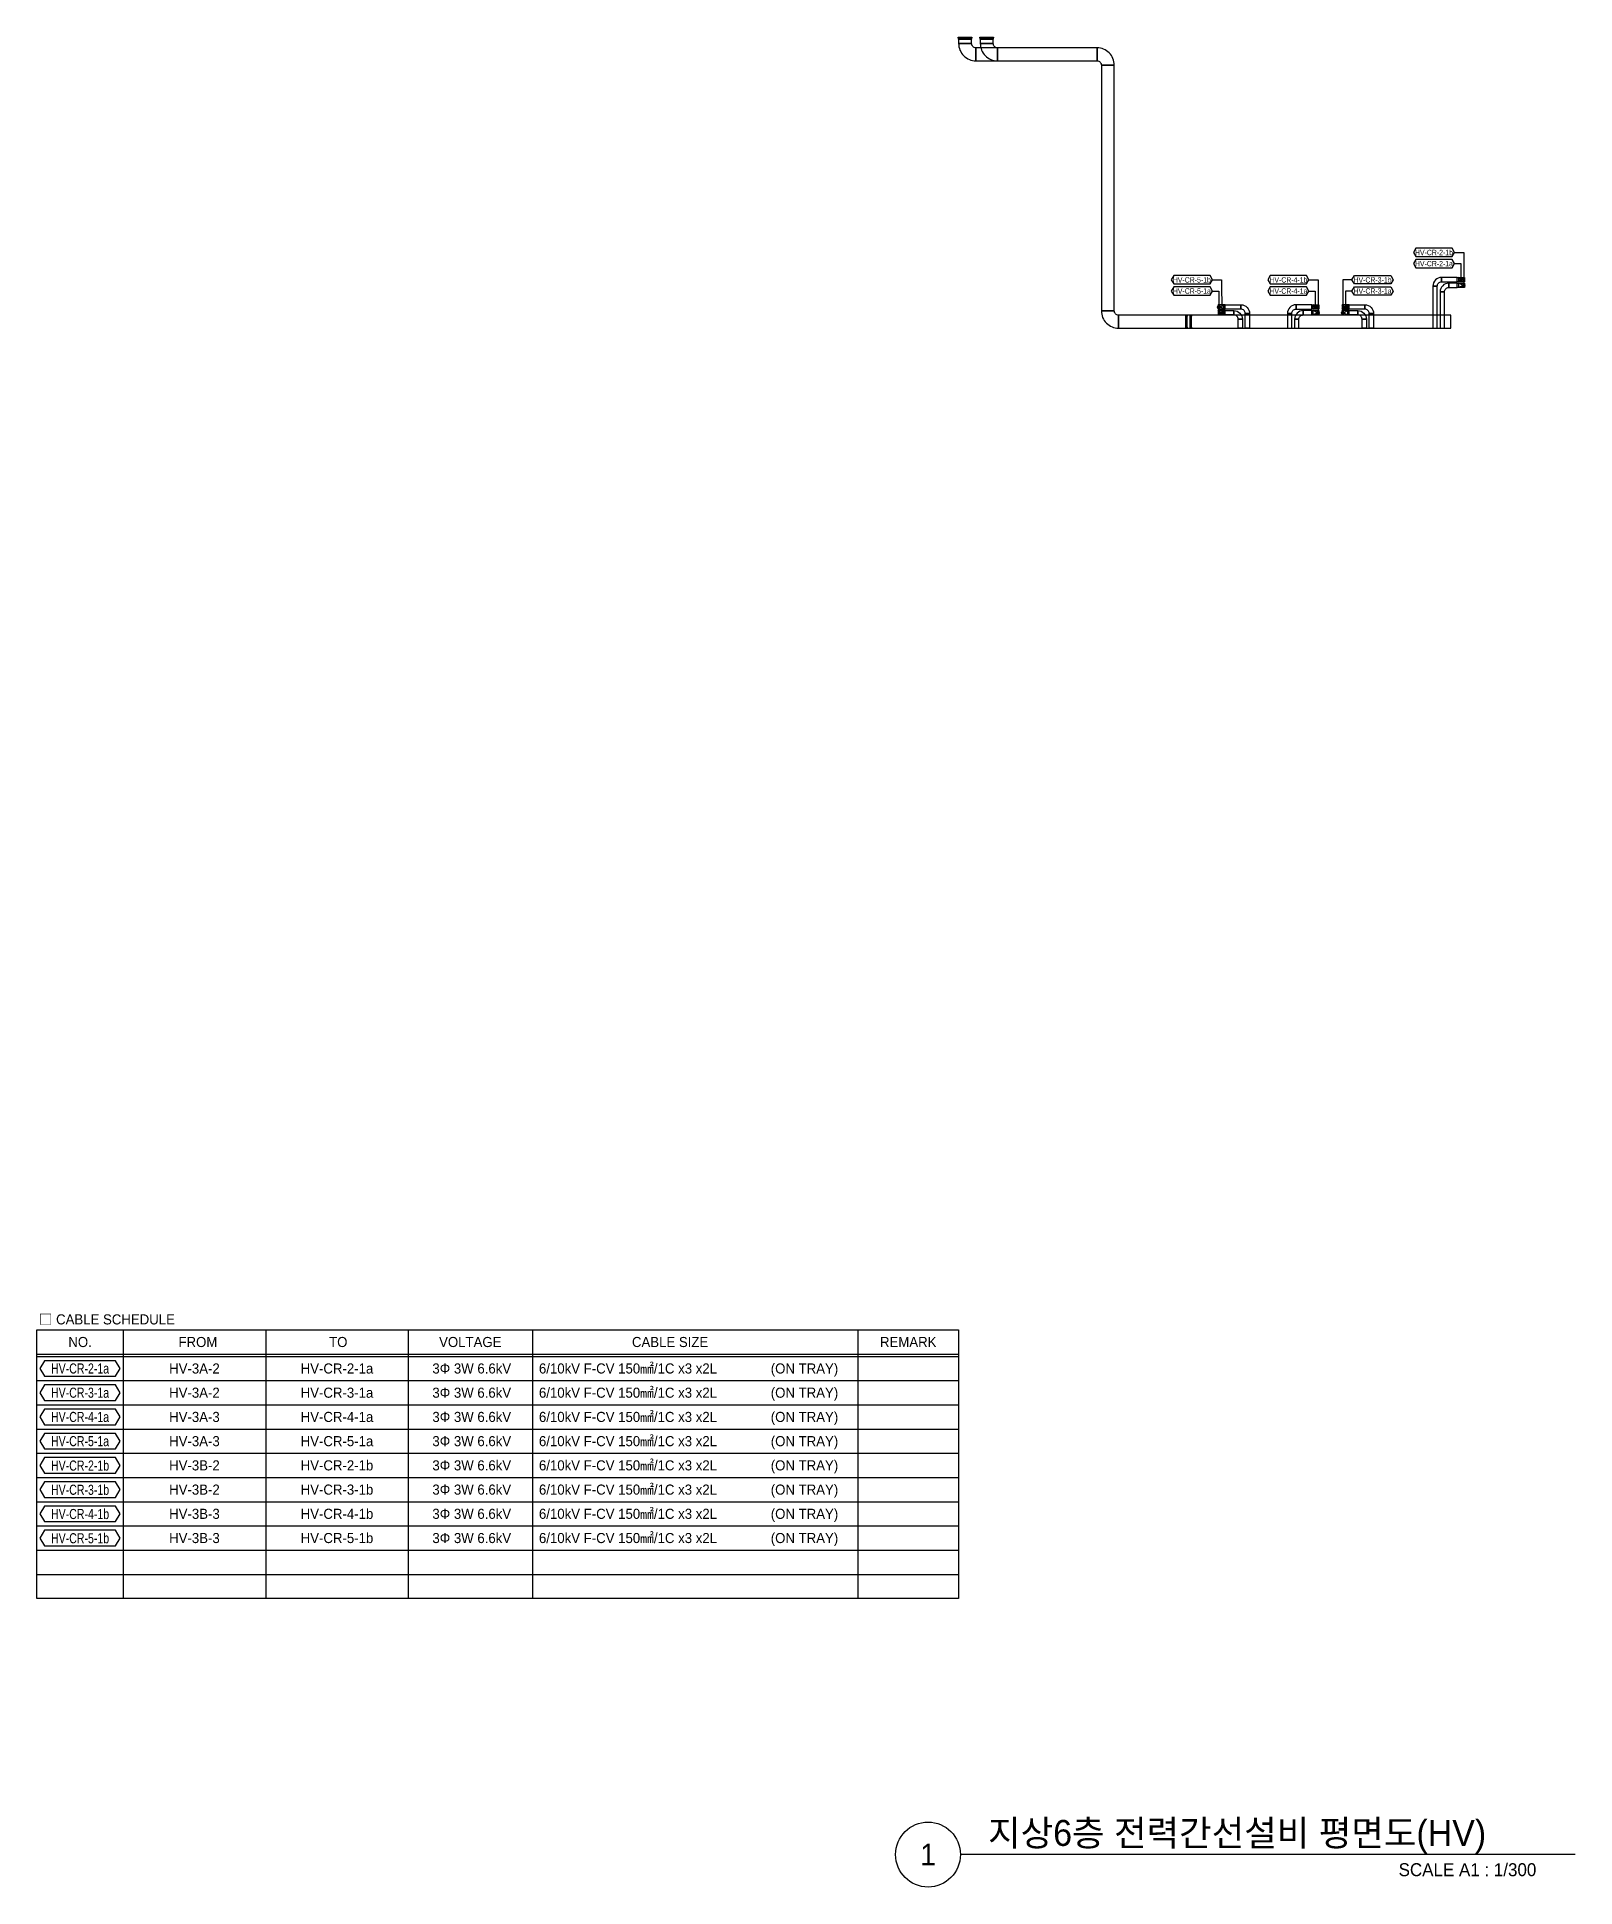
# Model space of a CAD drawing. Header units: millimetres. Extents: x 28900 to 374841, y -351975 to 849955.
# Drawn here: x 28900 to 135622, y 721650 to 849955 of the extents above; entities that cross this region are included whole.
import ezdxf
from ezdxf.enums import TextEntityAlignment as Align

# ---------------------------------------------------------------- set-up
doc = ezdxf.new("R2010")
doc.units = ezdxf.units.MM
doc.header["$LTSCALE"] = 150
for name, color, linetype in [('-----26 Electrical Cable Tray_HV_UT A', 1, 'Continuous'), ('-----26 Electrical Cable Tray_HV_UT B', 71, 'Continuous'), ('-----29 Cable Schedule', 1, 'Continuous'), ('-----29 Indicator', 1, 'Continuous'), ('-----29 주기', 1, 'Continuous'), ('-----30 Text', 2, 'Continuous'), ('-----41 Drawing Title', 2, 'Continuous'), ('-----99 Cable Schedule', 2, 'Continuous')]:
    doc.layers.add(name, color=color, linetype=linetype)
doc.styles.add('ELEC', font='Dotum.ttf')

msp = doc.modelspace()

# ---------------------------------------------------------------- texts
at = {"layer": '-----29 Indicator', "color": 2, "linetype": 'Continuous', "style": 'ELEC'}
msp.add_text('□ CABLE SCHEDULE', height=700, dxfattribs=at).set_placement((29016, 761016), align=Align.MIDDLE_LEFT)
at = {"layer": '-----30 Text', "style": 'ELEC'}
msp.add_text('NO.', height=700, dxfattribs=at).set_placement((31890, 759448), align=Align.MIDDLE)
for s, p in [('FROM', (40066, 759448)), ('TO', (49806, 759448)), ('VOLTAGE', (58966, 759448)), ('CABLE SIZE', (72831, 759448)), ('REMARK', (89354, 759448))]:
    msp.add_text(s, height=700, dxfattribs=at).set_placement(p, align=Align.MIDDLE_CENTER)
at = {"layer": '-----30 Text', "linetype": 'Continuous', "style": 'ELEC', "width": 0.8}
for s, p in [('HV-CR-2-1a', (31890, 757612)), ('HV-CR-3-1a', (31890, 755932)), ('HV-CR-4-1a', (31890, 754252)), ('HV-CR-5-1a', (31890, 752572)), ('HV-CR-2-1b', (31890, 750892)), ('HV-CR-3-1b', (31890, 749212)), ('HV-CR-4-1b', (31890, 747532)), ('HV-CR-5-1b', (31890, 745852))]:
    msp.add_text(s, height=700, dxfattribs=at).set_placement(p, align=Align.MIDDLE)
at = {"layer": '-----30 Text', "color": 3, "style": 'ELEC'}
for s, p in [('HV-3A-2', (39826, 757612)), ('HV-CR-2-1a', (49717, 757612)), ('3Φ 3W 6.6kV', (59068, 757612)), ('HV-3A-2', (39826, 755932)), ('HV-CR-3-1a', (49717, 755932)), ('3Φ 3W 6.6kV', (59068, 755932)), ('HV-3A-3', (39826, 754252)), ('HV-CR-4-1a', (49717, 754252)), ('3Φ 3W 6.6kV', (59068, 754252)), ('HV-3A-3', (39826, 752572)), ('HV-CR-5-1a', (49717, 752572)), ('3Φ 3W 6.6kV', (59068, 752572)), ('HV-3B-2', (39826, 750892)), ('HV-CR-2-1b', (49717, 750892)), ('3Φ 3W 6.6kV', (59068, 750892)), ('HV-3B-2', (39826, 749212)), ('HV-CR-3-1b', (49717, 749212)), ('3Φ 3W 6.6kV', (59068, 749212)), ('HV-3B-3', (39826, 747532)), ('HV-CR-4-1b', (49717, 747532)), ('3Φ 3W 6.6kV', (59068, 747532)), ('HV-3B-3', (39826, 745852)), ('HV-CR-5-1b', (49717, 745852)), ('3Φ 3W 6.6kV', (59068, 745852))]:
    msp.add_text(s, height=700, dxfattribs=at).set_placement(p, align=Align.MIDDLE_CENTER)
for p in [(63731, 757612), (63731, 755932), (63731, 754252), (63731, 752572), (63731, 750892), (63731, 749212), (63731, 747532), (63731, 745852)]:
    msp.add_text('6/10kV F-CV 150㎟/1C x3 x2L', height=700, dxfattribs=at).set_placement(p, align=Align.MIDDLE_LEFT)
for p in [(84496, 757612), (84496, 755932), (84496, 754252), (84496, 752572), (84496, 750892), (84496, 749212), (84496, 747532), (84496, 745852)]:
    msp.add_text('(ON TRAY)', height=700, dxfattribs=at).set_placement(p, align=Align.MIDDLE_RIGHT)
at = {"layer": '-----41 Drawing Title', "color": 2, "style": 'ELEC'}
msp.add_text('지상6층 전력간선설비 평면도(HV)', height=1800, dxfattribs=at).set_placement((94895, 724500))
at = {"layer": '-----41 Drawing Title', "color": 7, "style": 'ELEC'}
msp.add_text('1', height=1500, dxfattribs=at).set_placement((90728, 723900), align=Align.MIDDLE)
at = {"layer": '-----41 Drawing Title', "style": 'ELEC'}
msp.add_text('SCALE A1 : 1/300', height=900, dxfattribs=at).set_placement((132937, 722400), align=Align.RIGHT)
at = {"layer": '-----99 Cable Schedule', "style": 'ELEC', "width": 0.8}
for s, p in [('HV-CR-2-1b', (125835, 835015)), ('HV-CR-2-1a', (125835, 834238)), ('HV-CR-5-1b', (109035, 833115)), ('HV-CR-4-1b', (115735, 833115)), ('HV-CR-3-1b', (121572, 833115)), ('HV-CR-5-1a', (109035, 832338)), ('HV-CR-4-1a', (115735, 832338)), ('HV-CR-3-1a', (121572, 832338))]:
    msp.add_text(s, height=375, dxfattribs=at).set_placement(p, align=Align.MIDDLE)
at = {"color": 0, "style": 'ELEC', "width": 0.7}
for p in [(93327, 849851), (94827, 849851)]:
    msp.add_text('HV 트레이-UT', height=50, dxfattribs=at).set_placement(p, align=Align.MIDDLE_CENTER)

# ---------------------------------------------------------------- blocks, each defined once
blk = doc.blocks.new('A$550585017316')
at = {"color": 0}
for p, q in [((400, 300), (0, 300)), ((0, 300), (0, 0)), ((0, 0), (400, 0)), ((500, 300), (400, 300)), ((400, 0), (500, 0)), ((500, 0), (500, 300))]:
    blk.add_line(p, q, dxfattribs=at)
at = {"color": 8}
for p, q in [((100, 0), (0, 300)), ((0, 0), (100, 300)), ((100, 150), (400, 300)), ((100, 300), (100, 0)), ((100, 150), (400, 0)), ((400, 0), (400, 300))]:
    blk.add_line(p, q, dxfattribs=at)
blk = doc.blocks.new('A$C9a0ab699')
h = blk.add_hatch(color=0)
edge = h.paths.add_edge_path()
edge.add_arc((64, 64), 64, 720, 1080, ccw=False)
at = {"color": 0}
blk.add_circle((64, 64), 64, dxfattribs=at)

# ---------------------------------------------------------------- linework, layer by layer
at = {"layer": '-----26 Electrical Cable Tray_HV_UT A', "elevation": 0}
for points in [[(92854, 849905), (92854, 849805), (93754, 849805), (93754, 849905)], [(93754, 849505), (93754, 849905), (92854, 849905), (92854, 849505)], [(94054, 848305), (102454, 848305), (102454, 849205), (94054, 849205)], [(103654, 830957), (103654, 848005), (102754, 848005), (102754, 830957)], [(127454, 833280), (126363, 833280), (126363, 832980), (127454, 832980)], [(126063, 829757), (126063, 832680), (125763, 832680), (125763, 829757)], [(103954, 829757), (126997, 829757), (126997, 830657), (103954, 830657)], [(109004, 829757), (109004, 830657), (108904, 830657), (108904, 829757)], [(115963, 829757), (115963, 830780), (115663, 830780), (115663, 829757)], [(117354, 831380), (116263, 831380), (116263, 831080), (117354, 831080)]]:
    msp.add_lwpolyline(points, close=True, dxfattribs=at)
for points in [[(93754, 849905), (92854, 849805)], [(92854, 849905), (93754, 849805)], [(108904, 830657), (109004, 829757)], [(109004, 830657), (108904, 829757)]]:
    msp.add_lwpolyline(points, dxfattribs=at)
for points in [[(94054, 849205), (94054, 849205, -0.4142136), (93754, 849505), (93754, 849505), (92854, 849505, 0.4142136), (94054, 848305)], [(102454, 848305), (102454, 848305, -0.4142136), (102754, 848005), (102754, 848005), (103654, 848005, 0.4142136), (102454, 849205)], [(126063, 832680), (126063, 832680, -0.4142136), (126363, 832980), (126363, 832980), (126363, 833280, 0.4142136), (125763, 832680)], [(103954, 830657), (103954, 830657, -0.4142136), (103654, 830957), (103654, 830957), (102754, 830957, 0.4142136), (103954, 829757)], [(115963, 830780), (115963, 830780, -0.4142136), (116263, 831080), (116263, 831080), (116263, 831380, 0.4142136), (115663, 830780)]]:
    msp.add_lwpolyline(points, format="xyb", close=True, dxfattribs=at)
at = {"layer": '-----26 Electrical Cable Tray_HV_UT A'}
for points in [[(111354, 831380), (112444, 831380), (112444, 831080), (111354, 831080)], [(112744, 829757), (112744, 830780), (113044, 830780), (113044, 829757)], [(119954, 831380), (121044, 831380), (121044, 831080), (119954, 831080)], [(121344, 829757), (121344, 830780), (121644, 830780), (121644, 829757)]]:
    msp.add_lwpolyline(points, close=True, dxfattribs=at)
for points in [[(112744, 830780), (112744, 830780, 0.4142136), (112444, 831080), (112444, 831080), (112444, 831380, -0.4142136), (113044, 830780)], [(121344, 830780), (121344, 830780, 0.4142136), (121044, 831080), (121044, 831080), (121044, 831380, -0.4142136), (121644, 830780)]]:
    msp.add_lwpolyline(points, format="xyb", close=True, dxfattribs=at)
at = {"layer": '-----26 Electrical Cable Tray_HV_UT B', "elevation": 0}
for points in [[(94354, 849905), (94354, 849805), (95254, 849805), (95254, 849905)], [(95254, 849505), (95254, 849905), (94354, 849905), (94354, 849505)], [(95554, 848305), (102454, 848305), (102454, 849205), (95554, 849205)], [(103654, 830957), (103654, 848005), (102754, 848005), (102754, 830957)], [(127454, 832880), (126863, 832880), (126863, 832580), (127454, 832580)], [(126563, 829757), (126563, 832280), (126263, 832280), (126263, 829757)], [(103954, 829757), (126997, 829757), (126997, 830657), (103954, 830657)], [(108704, 829757), (108704, 830657), (108604, 830657), (108604, 829757)], [(116463, 829757), (116463, 830380), (116163, 830380), (116163, 829757)], [(117354, 830980), (116763, 830980), (116763, 830680), (117354, 830680)]]:
    msp.add_lwpolyline(points, close=True, dxfattribs=at)
for points in [[(95254, 849905), (94354, 849805)], [(94354, 849905), (95254, 849805)], [(108604, 830657), (108704, 829757)], [(108704, 830657), (108604, 829757)]]:
    msp.add_lwpolyline(points, dxfattribs=at)
for points in [[(95554, 849205), (95554, 849205, -0.4142136), (95254, 849505), (95254, 849505), (94354, 849505, 0.4142136), (95554, 848305)], [(102454, 848305), (102454, 848305, -0.4142136), (102754, 848005), (102754, 848005), (103654, 848005, 0.4142136), (102454, 849205)], [(126563, 832280), (126563, 832280, -0.4142136), (126863, 832580), (126863, 832580), (126863, 832880, 0.4142136), (126263, 832280)], [(103954, 830657), (103954, 830657, -0.4142136), (103654, 830957), (103654, 830957), (102754, 830957, 0.4142136), (103954, 829757)], [(116463, 830380), (116463, 830380, -0.4142136), (116763, 830680), (116763, 830680), (116763, 830980, 0.4142136), (116163, 830380)]]:
    msp.add_lwpolyline(points, format="xyb", close=True, dxfattribs=at)
at = {"layer": '-----26 Electrical Cable Tray_HV_UT B'}
for points in [[(111354, 830980), (111944, 830980), (111944, 830680), (111354, 830680)], [(112244, 829757), (112244, 830380), (112544, 830380), (112544, 829757)], [(119954, 830980), (120544, 830980), (120544, 830680), (119954, 830680)], [(120844, 829757), (120844, 830380), (121144, 830380), (121144, 829757)]]:
    msp.add_lwpolyline(points, close=True, dxfattribs=at)
for points in [[(112244, 830380), (112244, 830380, 0.4142136), (111944, 830680), (111944, 830680), (111944, 830980, -0.4142136), (112544, 830380)], [(120844, 830380), (120844, 830380, 0.4142136), (120544, 830680), (120544, 830680), (120544, 830980, -0.4142136), (121144, 830380)]]:
    msp.add_lwpolyline(points, format="xyb", close=True, dxfattribs=at)
at = {"layer": '-----29 Cable Schedule'}
for p, q in [((34880, 760288), (34880, 758452)), ((44771, 760288), (44771, 758452)), ((54663, 760288), (54663, 758452)), ((63274, 760288), (63274, 758452)), ((85854, 760288), (85854, 758452))]:
    msp.add_line(p, q, dxfattribs=at)
at = {"layer": '-----29 Cable Schedule', "color": 3}
for p, q in [((28900, 758608), (92854, 758608)), ((28900, 758452), (92854, 758452))]:
    msp.add_line(p, q, dxfattribs=at)
at = {"layer": '-----29 Cable Schedule', "color": 1}
for p, q in [((34880, 758452), (34880, 741652)), ((44771, 758452), (44771, 741652)), ((54663, 758452), (54663, 741652)), ((63274, 758452), (63274, 741652)), ((85854, 758452), (85854, 741652)), ((28900, 756772), (92854, 756772)), ((28900, 755092), (92854, 755092)), ((28900, 753412), (92854, 753412)), ((28900, 751732), (92854, 751732)), ((28900, 750052), (92854, 750052)), ((28900, 748372), (92854, 748372)), ((28900, 746692), (92854, 746692)), ((28900, 745012), (92854, 745012)), ((28900, 743332), (92854, 743332))]:
    msp.add_line(p, q, dxfattribs=at)
at = {"layer": '-----29 Cable Schedule', "color": 3}
msp.add_lwpolyline([(28900, 760288), (92854, 760288), (92854, 741652), (28900, 741652)], close=True, dxfattribs=at)
at = {"layer": '-----29 주기'}
for points in [[(29420, 758151), (29109, 757612), (29420, 757073), (34359, 757073), (34671, 757612), (34359, 758151)], [(29420, 756471), (29109, 755932), (29420, 755393), (34359, 755393), (34671, 755932), (34359, 756471)], [(29420, 754791), (29109, 754252), (29420, 753713), (34359, 753713), (34671, 754252), (34359, 754791)], [(29420, 753111), (29109, 752572), (29420, 752033), (34359, 752033), (34671, 752572), (34359, 753111)], [(29420, 751431), (29109, 750892), (29420, 750353), (34359, 750353), (34671, 750892), (34359, 751431)], [(29420, 749751), (29109, 749212), (29420, 748673), (34359, 748673), (34671, 749212), (34359, 749751)], [(29420, 748071), (29109, 747532), (29420, 746993), (34359, 746993), (34671, 747532), (34359, 748071)], [(29420, 746391), (29109, 745852), (29420, 745313), (34359, 745313), (34671, 745852), (34359, 746391)]]:
    msp.add_lwpolyline(points, close=True, dxfattribs=at)
at = {"layer": '-----41 Drawing Title', "color": 7}
msp.add_line((135622, 723900), (92978, 723900), dxfattribs=at)
msp.add_circle((90728, 723900), 2250, dxfattribs=at)
at = {"layer": '-----99 Cable Schedule', "color": 1, "elevation": 0}
for points in [[(127097, 834726), (127263, 835015), (127097, 835304), (124574, 835304), (124407, 835015), (124574, 834726)], [(127097, 833949), (127263, 834238), (127097, 834526), (124574, 834526), (124407, 834238), (124574, 833949)], [(116996, 832826), (117163, 833115), (116996, 833404), (114474, 833404), (114307, 833115), (114474, 832826)], [(116996, 832049), (117163, 832338), (116996, 832626), (114474, 832626), (114307, 832338), (114474, 832049)]]:
    msp.add_lwpolyline(points, close=True, dxfattribs=at)
for points in [[(127263, 835015), (127901, 835015), (127904, 832730)], [(127263, 834238), (127701, 834238), (127701, 833122)], [(117163, 833115), (117801, 833115), (117804, 830830)], [(117163, 832338), (117601, 832338), (117601, 831222)]]:
    msp.add_lwpolyline(points, dxfattribs=at)
at = {"layer": '-----99 Cable Schedule', "color": 1}
for points in [[(110296, 832826), (110463, 833115), (110296, 833404), (107774, 833404), (107607, 833115), (107774, 832826)], [(120311, 832826), (120144, 833115), (120311, 833404), (122833, 833404), (123000, 833115), (122833, 832826)], [(110296, 832049), (110463, 832338), (110296, 832626), (107774, 832626), (107607, 832338), (107774, 832049)], [(120311, 832049), (120144, 832338), (120311, 832626), (122833, 832626), (123000, 832338), (122833, 832049)]]:
    msp.add_lwpolyline(points, close=True, dxfattribs=at)
for points in [[(110463, 833115), (111101, 833115), (111104, 830830)], [(120144, 833115), (119506, 833115), (119504, 830830)], [(110463, 832338), (110901, 832338), (110901, 831222)], [(120144, 832338), (119706, 832338), (119706, 831222)]]:
    msp.add_lwpolyline(points, dxfattribs=at)
at = {"color": 0, "elevation": 0}
for points in [[(92829, 849905), (92829, 849955), (93779, 849955), (93779, 849905), (92829, 849905)], [(92879, 849805), (92854, 849805), (92854, 849905), (93754, 849905), (93754, 849805), (93729, 849805)], [(94329, 849905), (94329, 849955), (95279, 849955), (95279, 849905), (94329, 849905)], [(94379, 849805), (94354, 849805), (94354, 849905), (95254, 849905), (95254, 849805), (95229, 849805)]]:
    msp.add_lwpolyline(points, dxfattribs=at)

# ---------------------------------------------------------------- block references
at = {"layer": '-----26 Electrical Cable Tray_HV_UT A', "xscale": -1}
for p in [(127954, 832980), (117854, 831080)]:
    msp.add_blockref('A$550585017316', p, dxfattribs=at)
at = {"layer": '-----26 Electrical Cable Tray_HV_UT A'}
for p in [(110854, 831080), (119454, 831080)]:
    msp.add_blockref('A$550585017316', p, dxfattribs=at)
at = {"layer": '-----26 Electrical Cable Tray_HV_UT B', "xscale": -1}
for p in [(127954, 832580), (117854, 830680)]:
    msp.add_blockref('A$550585017316', p, dxfattribs=at)
at = {"layer": '-----26 Electrical Cable Tray_HV_UT B'}
for p in [(110854, 830680), (119454, 830680)]:
    msp.add_blockref('A$550585017316', p, dxfattribs=at)
at = {"layer": '-----99 Cable Schedule', "color": 1, "yscale": 1.5, "zscale": 1.5}
for p, xscale, rotation in [((127797, 833218), -1.5, 90), ((128000, 832826), -1.5, 90), ((110805, 831318), 1.5, 270), ((111008, 830926), 1.5, 270), ((117697, 831318), -1.5, 90), ((117900, 830926), -1.5, 90), ((119408, 830926), 1.5, 270), ((119610, 831318), 1.5, 270)]:
    msp.add_blockref('A$C9a0ab699', p, dxfattribs=dict(at, xscale=xscale, rotation=rotation))

msp.set_redraw_order([(e.dxf.handle, doc.entitydb.next_handle()) for e in msp.query("TEXT MTEXT ATTDEF DIMENSION ARC_DIMENSION")])  # texts and dimensions are drawn at this point

doc.saveas('drawing.dxf')
